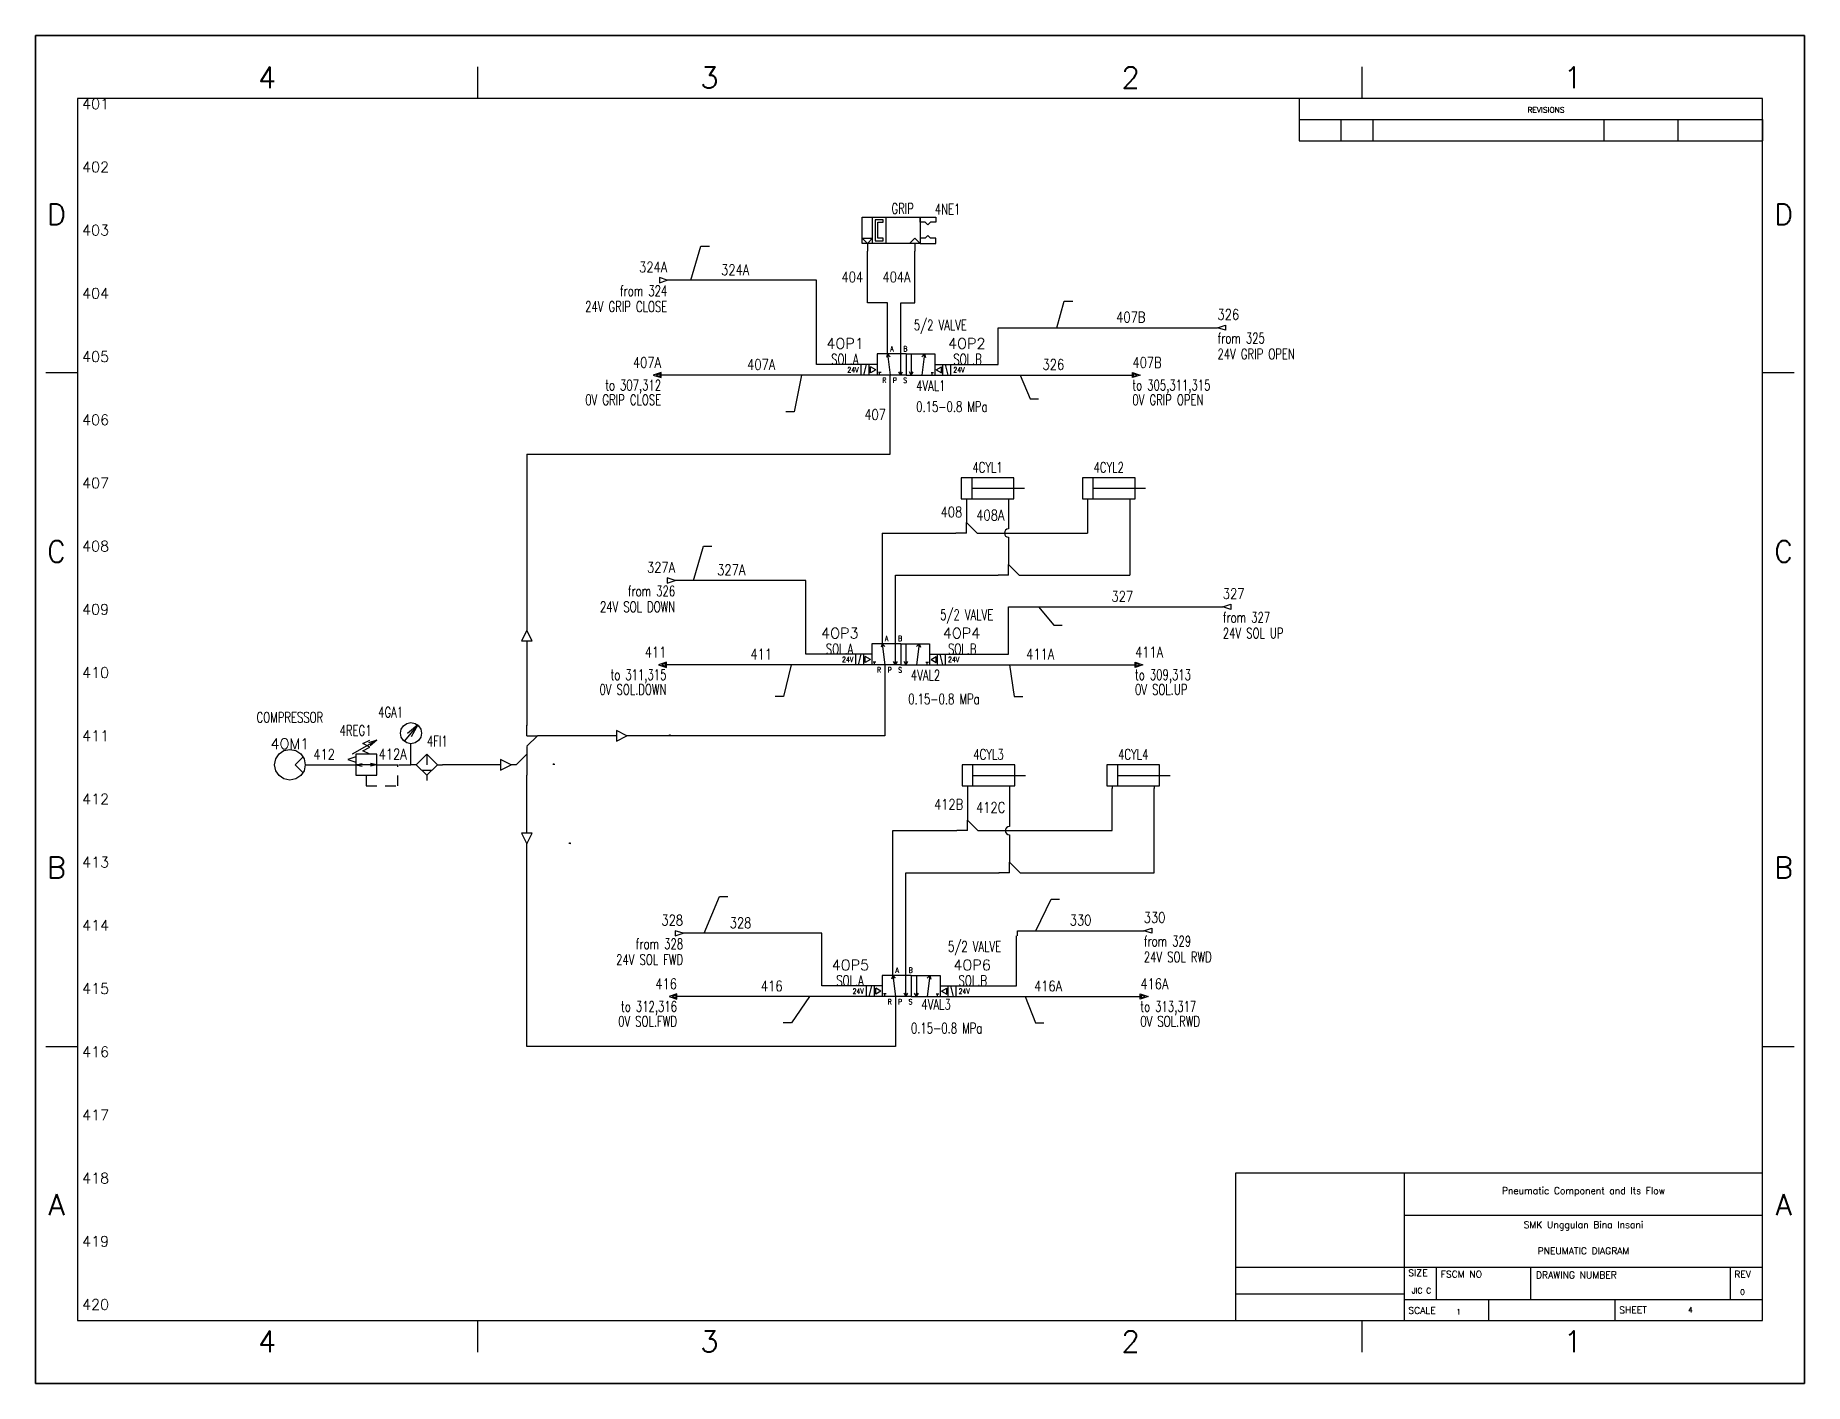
# Paper-space layout 'JIC C Title Block' of a CAD drawing. Header units: inches. Extents: x 0 to 21, y 0 to 16.
# The model-space entities are those that its viewports show. They can reach past a viewport. Long polylines and large blocks are cut down to what shows.
import ezdxf
from ezdxf.enums import TextEntityAlignment as Align

# ---------------------------------------------------------------- set-up
doc = ezdxf.new("R2010")
doc.units = ezdxf.units.IN
doc.header["$MEASUREMENT"] = 0
doc.linetypes.add('DASHED', pattern=[0.1875, 0.125, -0.0625])
for name, color, linetype in [('BLK_22AWG', 7, 'Continuous'), ('BLU_22AWG', 7, 'Continuous'), ('BRN_22AWG', 7, 'Continuous'), ('DESC', 1, 'Continuous'), ('GRN_22AWG', 7, 'Continuous'), ('GRY_20AWG', 9, 'Continuous'), ('MISC', 2, 'Continuous'), ('POS', 3, 'Continuous'), ('PUR_22AWG', 7, 'Continuous'), ('SYMS', 7, 'Continuous'), ('TAGS', 51, 'Continuous'), ('TB_LABELS', 1, 'Continuous'), ('TERMS', 4, 'Continuous'), ('Title Block', 7, 'Continuous'), ('Viewport', 7, 'Continuous'), ('WHT_22AWG', 7, 'Continuous'), ('WIRENO', 70, 'Continuous'), ('WIREREF', 61, 'Continuous'), ('WIREREF_DEST', 61, 'Continuous'), ('XREF', 7, 'Continuous'), ('YEL_22AWG', 7, 'Continuous')]:
    doc.layers.add(name, color=color, linetype=linetype)
doc.styles.add('Roman', font='romans')
doc.styles.add('WD', font='romans.shx')
doc.dimstyles.get("Standard").update_dxf_attribs({"dimtxt": 0.18, "dimasz": 0.18, "dimexe": 0.18, "dimexo": 0.0625, "dimgap": 0.09, "dimtad": 0, "dimtih": 1, "dimtoh": 1, "dimdec": 4, "dimzin": 0, "dimdsep": 46, "dimtxsty": 'Standard', "dimcen": 0.09, "dimadec": 0, "dimazin": 0, "dimtfac": 1, "dimtdec": 4, "dimtofl": 0, "dimtmove": 0, "dimatfit": 3, "dimfxl": 1, "dimtolj": 1, "dimtzin": 0, "dimarcsym": 0})

psp = doc.layouts.new('JIC C Title Block')

msp = doc.modelspace()

# ---------------------------------------------------------------- texts
at = {"style": 'WD'}
for s, p in [('402', (0.875, 14.438)), ('403', (0.875, 13.688)), ('404', (0.875, 12.938)), ('405', (0.875, 12.188)), ('406', (0.875, 11.438)), ('407', (0.875, 10.688)), ('408', (0.875, 9.938)), ('409', (0.875, 9.188)), ('410', (0.875, 8.438)), ('411', (0.875, 7.688)), ('412', (0.875, 6.938)), ('413', (0.875, 6.188)), ('414', (0.875, 5.438)), ('415', (0.875, 4.688)), ('416', (0.875, 3.938)), ('417', (0.875, 3.188)), ('418', (0.875, 2.438)), ('419', (0.875, 1.688)), ('420', (0.875, 0.938))]:
    msp.add_text(s, height=0.125, dxfattribs=at).set_placement(p, align=Align.MIDDLE_RIGHT)
at = {"layer": 'POS', "char_height": 0.1}
for s, insert, attachment_point in [('\\A1;WHT_22AWG', (8.09, 13.5), 4), ('\\A1;YEL_22AWG', (12.402, 12.844), 4), ('\\A1;BLK_22AWG', (8.816, 11.531), 6), ('\\A1;BLK_22AWG', (11.996, 11.688), 4), ('\\A1;BRN_22AWG', (8.121, 9.938), 4), ('\\A1;BLU_22AWG', (12.277, 9), 4), ('\\A1;BLK_22AWG', (8.691, 8.156), 6), ('\\A1;BLK_22AWG', (11.809, 8.156), 4), ('\\A1;PUR_22AWG', (8.309, 5.781), 4), ('\\A1;GRN_22AWG', (12.246, 5.75), 4), ('\\A1;BLK_22AWG', (8.785, 4.281), 6), ('\\A1;BLK_22AWG', (12.059, 4.281), 4)]:
    msp.add_mtext(s, dxfattribs=dict(at, insert=insert, attachment_point=attachment_point))

# ---------------------------------------------------------------- blocks, each defined once
blk = doc.blocks.new('ANSI_border_C')
for p, q in [((20.5, 0.75), (20.5, 2.5)), ((14.25, 0.75), (20.5, 0.75))]:
    blk.add_line(p, q)
at = {"layer": 'Title Block'}
for p, q in [((0, 16), (0, 0)), ((21, 16), (0, 16)), ((21, 0), (21, 16)), ((5.25, 15.25), (5.25, 15.625)), ((15.75, 15.25), (15.75, 15.625)), ((0.5, 15.25), (0.5, 0.75)), ((20.5, 15.25), (0.5, 15.25)), ((15, 15.25), (15, 15)), ((20.5, 0.75), (20.5, 15.25)), ((15, 15), (20.5, 15)), ((0.125, 12), (0.5, 12)), ((20.5, 12), (20.875, 12)), ((0.125, 4), (0.5, 4)), ((20.5, 4), (20.875, 4)), ((0.5, 0.75), (20.5, 0.75)), ((5.25, 0.375), (5.25, 0.75)), ((15.75, 0.375), (15.75, 0.75)), ((0, 0), (21, 0))]:
    blk.add_line(p, q, dxfattribs=at)
at = {"layer": 'Title Block', "const_width": 0.02}
for points in [[(10.5, 15.5), (10.5, 15.4)], [(0.25, 8), (0.35, 8)], [(20.75, 8), (20.65, 8)], [(10.5, 0.5), (10.5, 0.6)]]:
    blk.add_lwpolyline(points, dxfattribs=at)
at = {"layer": 'Title Block'}
for points in [[(10.35, 15.4), (10.65, 15.4), (10.5, 15.25)], [(0.35, 7.85), (0.35, 8.15), (0.5, 8)], [(20.65, 7.85), (20.65, 8.15), (20.5, 8)], [(10.35, 0.6), (10.65, 0.6), (10.5, 0.75)]]:
    blk.add_solid(points, dxfattribs=at)
at = {"layer": 'Title Block', "style": 'Roman'}
for s, p in [('4', (2.75, 15.5)), ('3', (8, 15.5)), ('2', (13, 15.5)), ('1', (18.25, 15.5)), ('D', (0.25, 13.875)), ('D', (20.75, 13.875)), ('C', (0.25, 9.875)), ('C', (20.75, 9.875)), ('B', (0.25, 6.125)), ('B', (20.75, 6.125)), ('A', (0.25, 2.125)), ('A', (20.75, 2.125)), ('4', (2.75, 0.5)), ('3', (8, 0.5)), ('2', (13, 0.5)), ('1', (18.25, 0.5))]:
    blk.add_text(s, height=0.25, dxfattribs=at).set_placement(p, align=Align.MIDDLE_CENTER)
blk.add_text('REVISIONS', height=0.065, dxfattribs=at).set_placement((17.71, 15.083))
blk = doc.blocks.new('JIC_border_C')
blk.add_blockref('ANSI_border_C', (0, 0))
blk = doc.blocks.new('JIC_REVblock_C')
blk.add_line((0, 0), (0, -0.25))
at = {"layer": 'Title Block'}
for p, q in [((-5.5, 0), (-5.5, -0.25)), ((-5.5, 0), (0, 0)), ((-5, -0.25), (-5, 0)), ((-4.62, -0.25), (-4.62, 0)), ((-1.88, -0.25), (-1.88, 0)), ((-1, -0.25), (-1, 0)), ((-5.5, -0.25), (0, -0.25))]:
    blk.add_line(p, q, dxfattribs=at)
at = {"style": 'WD'}
for tag, p in [('ZONE', (-5.391, -0.16)), ('REV', (-4.92, -0.16)), ('DESCRIPTION', (-3.618, -0.16)), ('DATE', (-1.552, -0.16)), ('APPROVED', (-0.759, -0.16))]:
    blk.add_attdef(tag, p, '', height=0.065, dxfattribs=at)
at = {"style": 'WD', "flags": 1}
blk.add_attdef('WD_TB', (-4.505, -0.154), '', height=0.03, dxfattribs=at)
blk = doc.blocks.new('JIC_tblock_desc_C')
for p, q in [((0, 0), (0, 1.75)), ((-6.25, 0), (0, 0))]:
    blk.add_line(p, q)
at = {"layer": 'Title Block'}
for p, q in [((-6.25, 0), (-6.25, 1.75)), ((-6.25, 1.75), (0, 1.75)), ((-4.25, 0), (-4.25, 1.75)), ((-4.25, 1.25), (0, 1.25)), ((-6.25, 0.63), (0, 0.63)), ((-3.87, 0.25), (-3.87, 0.63)), ((-2.75, 0.25), (-2.75, 0.63)), ((-0.38, 0.25), (-0.38, 0.63)), ((-6.25, 0.315), (-4.25, 0.315)), ((-4.25, 0.25), (0, 0.25)), ((-3.25, 0), (-3.25, 0.25)), ((-1.75, 0), (-1.75, 0.25))]:
    blk.add_line(p, q, dxfattribs=at)
at = {"color": 0, "style": 'Roman', "flags": 8}
for tag, p in [('FNAME', (-20.636, 6.819)), ('REVDATE', (-20.636, 4.106)), ('USER', (-20.636, 1.477))]:
    blk.add_attdef(tag, p, '', height=0.15, rotation=90, dxfattribs=at)
at = {"style": 'WD'}
for tag, p in [('PROJDESC', (-2.125, 1.5)), ('TITLE1', (-2.125, 1.095)), ('TITLE2', (-2.125, 0.785))]:
    blk.add_attdef(tag, text='', height=0.08, dxfattribs=at).set_placement(p, align=Align.CENTER)
at = {"style": 'WD', "flags": 1}
blk.add_attdef('WD_TB', (-5.57, 0.177), '', height=0.086, dxfattribs=at)
at = {"style": 'WD'}
for tag, p in [('SIZE', (-4.162, 0.32)), ('FSCM_NO', (-3.4, 0.337)), ('DWG_NO', (-1.659, 0.337)), ('REV', (-0.265, 0.303)), ('SCALE', (-3.634, 0.069)), ('SHEET', (-0.883, 0.092))]:
    blk.add_attdef(tag, p, '', height=0.065, dxfattribs=at)
at = {"layer": 'TB_LABELS', "style": 'WD'}
for s, p in [('SIZE', (-4.204, 0.604)), ('FSCM NO', (-3.819, 0.588)), ('DRAWING NUMBER', (-2.689, 0.579)), ('REV', (-0.336, 0.588)), ('SCALE', (-4.204, 0.158)), ('SHEET', (-1.701, 0.164))]:
    blk.add_text(s, height=0.08, dxfattribs=at).set_placement(p, align=Align.TOP_LEFT)
blk = doc.blocks.new('VVL1_5WAY_2POS')
for p, q in [((0.219, 0), (-0.125, 0)), ((-0.125, 0), (-0.125, -0.25)), ((0, 0), (-0.014, -0.043)), ((0, 0), (0.031, -0.25)), ((0, 0), (0.03, -0.034)), ((0.219, 0), (0.562, 0)), ((0.156, -0.25), (0.156, 0)), ((0.219, 0), (0.219, -0.25)), ((0.281, 0), (0.281, -0.25)), ((0.438, 0), (0.406, -0.25)), ((0.438, 0), (0.408, -0.034)), ((0.438, 0), (0.452, -0.043)), ((0.562, 0), (0.562, -0.25)), ((0.219, -0.25), (-0.125, -0.25)), ((-0.078, -0.219), (-0.109, -0.219)), ((-0.094, -0.25), (-0.094, -0.219)), ((0.156, -0.25), (0.134, -0.211)), ((0.156, -0.25), (0.179, -0.211)), ((0.219, -0.25), (0.562, -0.25)), ((0.281, -0.25), (0.259, -0.211)), ((0.281, -0.25), (0.304, -0.211)), ((0.516, -0.219), (0.547, -0.219)), ((0.531, -0.25), (0.531, -0.219))]:
    blk.add_line(p, q)
at = {"style": 'WD', "width": 0.7}
for tag, p in [('INST', (-0.188, 0.375)), ('LOC', (-0.188, 0.219)), ('TAG1', (-0.188, 0.062)), ('RATING1', (-0.188, -0.438))]:
    blk.add_attdef(tag, text='', height=0.125, dxfattribs=at).set_placement(p, align=Align.RIGHT)
for tag, p, height in [('DESC1', (0.75, 0.5), 0.125), ('DESC2', (0.75, 0.344), 0.125), ('DESC3', (0.75, 0.188), 0.125), ('TERM01', (0.031, 0.031), 0.0625), ('TERM02', (0.188, 0.031), 0.0625), ('TERM03', (0.312, 0.031), 0.0625), ('TERM04', (0.469, 0.031), 0.0625), ('WDTAGALT', (0.75, 0.031), 0.125), ('TERM05', (-0.062, -0.344), 0.0625), ('TERM06', (0.062, -0.344), 0.0625), ('TERM07', (0.188, -0.344), 0.0625), ('TERM08', (0.312, -0.344), 0.0625), ('TERM09', (0.438, -0.344), 0.0625), ('TERM10', (0.562, -0.344), 0.0625)]:
    blk.add_attdef(tag, p, '', height=height, dxfattribs=at)
at = {"style": 'WD'}
for tag, p, height, flags in [('X2TERM01', (0, 0), 0.005, 1), ('WDTYPE', (0.062, 0.062), 0.01, 1), ('X2TERM02', (0.156, 0), 0.005, 1), ('X2TERM03', (0.281, 0), 0.005, 1), ('X2TERM04', (0.438, 0), 0.005, 1), ('WDBLKNAM', (0.499, -0.062), 0.01, 9), ('FAMILY', (0.5, -0.094), 0.005, 9), ('X8TERM05', (-0.094, -0.25), 0.005, 1), ('X8TERM06', (0.031, -0.25), 0.005, 1), ('X8TERM07', (0.156, -0.25), 0.005, 1), ('X8TERM08', (0.281, -0.25), 0.005, 1), ('X8TERM09', (0.406, -0.25), 0.005, 1), ('X8TERM10', (0.531, -0.25), 0.005, 1)]:
    blk.add_attdef(tag, p, '', height=height, dxfattribs=dict(at, flags=flags))
at = {"linetype": 'Continuous', "style": 'WD', "flags": 9}
for tag, p in [('ASSYCODE', (0.5, -0.188)), ('CAT', (0.5, -0.125)), ('MFG', (0.5, -0.156))]:
    blk.add_attdef(tag, p, '', height=0.005, dxfattribs=at)
at = {"style": 'WD'}
blk.add_attdef('XREF', (0.562, -0.438), '', height=0.0625, dxfattribs=at)
blk = doc.blocks.new('VOP1_SOL_PILOT_PRESS_OP')
for p, q in [((0, 0), (-0.188, 0)), ((-0.188, -0.125), (-0.188, 0)), ((-0.156, -0.125), (-0.125, 0)), ((-0.093, -0.125), (-0.093, 0)), ((0, -0.125), (-0.188, -0.125)), ((-0.078, -0.099), (-0.078, -0.026)), ((-0.016, -0.062), (-0.078, -0.026)), ((-0.016, -0.062), (-0.078, -0.099))]:
    blk.add_line(p, q)
at = {"style": 'WD'}
for tag, height, p in [('TAG1', 0.125, (-0.219, 0.312)), ('XREF', 0.0625, (-0.219, -0.188))]:
    blk.add_attdef(tag, text='', height=height, dxfattribs=at).set_placement(p, align=Align.RIGHT)
at = {"style": 'WD', "width": 0.7}
for tag, height, p in [('WDTAGALT', 0.125, (-0.219, 0.156)), ('DESC1', 0.125, (-0.219, 0)), ('TERM20', 0.0625, (-0.219, -0.094))]:
    blk.add_attdef(tag, text='', height=height, dxfattribs=at).set_placement(p, align=Align.RIGHT)
at = {"style": 'WD'}
for tag, p, height, flags in [('WDBLKNAM', (0.062, 0.031), 0.01, 9), ('WDTYPE', (0.062, 0.062), 0.01, 1), ('FAMILY', (-0.156, -0.156), 0.005, 9)]:
    blk.add_attdef(tag, p, '', height=height, dxfattribs=dict(at, flags=flags))
at = {"linetype": 'Continuous', "style": 'WD', "flags": 9}
for tag, p in [('MFG', (-0.156, -0.188)), ('ASSYCODE', (-0.125, -0.188)), ('CAT', (-0.125, -0.156))]:
    blk.add_attdef(tag, p, '', height=0.005, dxfattribs=at)
blk = doc.blocks.new('VOP1_SOL_PILOT_PRESS_OP_R')
for p, q in [((0, 0), (0.188, 0)), ((0.093, -0.125), (0.093, 0)), ((0.156, -0.125), (0.125, 0)), ((0.188, -0.125), (0.188, 0)), ((0, -0.125), (0.188, -0.125)), ((0.016, -0.062), (0.078, -0.026)), ((0.016, -0.062), (0.078, -0.099)), ((0.078, -0.099), (0.078, -0.026))]:
    blk.add_line(p, q)
at = {"style": 'WD'}
for tag, p, height in [('TAG1', (0.219, 0.312), 0.125), ('XREF', (0.219, -0.188), 0.0625)]:
    blk.add_attdef(tag, p, '', height=height, dxfattribs=at)
at = {"style": 'WD', "width": 0.7}
for tag, p, height in [('WDTAGALT', (0.219, 0.156), 0.125), ('DESC1', (0.219, 0), 0.125), ('TERM20', (0.219, -0.094), 0.0625)]:
    blk.add_attdef(tag, p, '', height=height, dxfattribs=at)
at = {"style": 'WD'}
for tag, p, height, flags in [('WDBLKNAM', (0.062, 0.031), 0.01, 9), ('WDTYPE', (0.062, 0.062), 0.01, 1), ('FAMILY', (0.094, -0.156), 0.005, 9)]:
    blk.add_attdef(tag, p, '', height=height, dxfattribs=dict(at, flags=flags))
at = {"linetype": 'Continuous', "style": 'WD', "flags": 9}
for tag, p in [('MFG', (0.094, -0.188)), ('ASSYCODE', (0.125, -0.188)), ('CAT', (0.125, -0.156))]:
    blk.add_attdef(tag, p, '', height=0.005, dxfattribs=at)
blk = doc.blocks.new('HVL1_AIR_PRESS_REG')
for p, q in [((0.239, 0.251), (0.323, 0.292)), ((0.323, 0.209), (0.239, 0.251)), ((0.407, 0.292), (0.308, 0.259)), ((0.407, 0.292), (0.328, 0.224)), ((0, 0), (0.167, 0)), ((0.156, 0.094), (0.062, 0.062)), ((0.062, 0.062), (0.156, 0.031)), ((0.407, 0.125), (0.156, 0.125)), ((0.156, 0.125), (0.156, -0.125)), ((0.156, 0.102), (0.156, 0.018)), ((0.156, 0), (0.231, 0.015)), ((0.156, 0), (0.231, -0.015)), ((0.239, 0.167), (0.323, 0.209)), ((0.323, 0.125), (0.239, 0.167)), ((0.407, 0), (0.332, 0.015)), ((0.407, 0), (0.332, -0.015)), ((0.406, 0), (0.657, 0)), ((0.407, -0.125), (0.407, 0.125)), ((0.156, -0.125), (0.407, -0.125))]:
    blk.add_line(p, q)
at = {"linetype": 'DASHED'}
for p, q in [((0.657, -0.251), (0.657, 0)), ((0.281, -0.125), (0.281, -0.251)), ((0.281, -0.251), (0.657, -0.251))]:
    blk.add_line(p, q, dxfattribs=at)
for points in [[(0.407, 0.292), (0.114, 0.125), (0.114, 0.125)], [(0.407, 0), (0.156, 0), (0.156, 0)]]:
    blk.add_lwpolyline(points)
at = {"const_width": 0.0267}
blk.add_lwpolyline([(0.644, 0, 1), (0.67, 0, 1)], format="xyb", close=True, dxfattribs=at)
at = {"style": 'WD', "width": 0.7}
for tag, height, p in [('INST', 0.125, (0.094, 0.531)), ('LOC', 0.125, (0.094, 0.375)), ('TAG1', 0.125, (0.094, 0.219)), ('TERM01', 0.0625, (0.031, 0.031)), ('RATING1', 0.125, (0.156, -0.312))]:
    blk.add_attdef(tag, text='', height=height, dxfattribs=at).set_placement(p, align=Align.RIGHT)
for tag, p, height in [('DESC1', (0.5, 0.656), 0.125), ('DESC2', (0.5, 0.5), 0.125), ('DESC3', (0.5, 0.344), 0.125), ('WDTAGALT', (0.5, 0.188), 0.125), ('TERM02', (0.656, 0.031), 0.0625)]:
    blk.add_attdef(tag, p, '', height=height, dxfattribs=at)
at = {"style": 'WD'}
for tag, p, height, flags in [('X4TERM01', (0, 0), 0.005, 1), ('WDTYPE', (0.062, 0.062), 0.01, 1), ('X1TERM02', (0.668, 0), 0.005, 1), ('WDBLKNAM', (0.499, -0.063), 0.01, 9), ('FAMILY', (0.5, -0.094), 0.01, 9)]:
    blk.add_attdef(tag, p, '', height=height, dxfattribs=dict(at, flags=flags))
at = {"linetype": 'Continuous', "style": 'WD', "flags": 9}
for tag, p in [('ASSYCODE', (0.5, -0.188)), ('CAT', (0.5, -0.125)), ('MFG', (0.5, -0.156))]:
    blk.add_attdef(tag, p, '', height=0.01, dxfattribs=at)
at = {"style": 'WD'}
blk.add_attdef('XREF', (0.719, -0.188), '', height=0.0625, dxfattribs=at)
blk = doc.blocks.new('HFI1_MAN_DRAIN')
for p, q in [((0.062, 0), (0, 0)), ((0.187, 0.125), (0.062, 0)), ((0.062, 0), (0.187, -0.125)), ((0.313, 0), (0.187, 0.125)), ((0.313, 0), (0.375, 0)), ((0.125, -0.063), (0.25, -0.063)), ((0.187, -0.125), (0.313, 0)), ((0.187, -0.125), (0.187, -0.188))]:
    blk.add_line(p, q)
at = {"linetype": 'DASHED'}
blk.add_line((0.187, 0.125), (0.187, -0.063), dxfattribs=at)
at = {"style": 'WD', "width": 0.7}
for tag, p in [('INST', (0.182, 0.531)), ('LOC', (0.182, 0.375)), ('TAG1', (0.187, 0.219)), ('DESC1', (0.187, -0.344)), ('DESC2', (0.202, -0.5)), ('DESC3', (0.202, -0.656)), ('WDTAGALT', (0.202, -0.812))]:
    blk.add_attdef(tag, text='', height=0.125, dxfattribs=at).set_placement(p, align=Align.CENTER)
blk.add_attdef('TERM01', text='', height=0.0625, dxfattribs=at).set_placement((0.031, 0.031), align=Align.RIGHT)
at = {"style": 'WD'}
for tag, p, height, flags in [('X4TERM01', (0, 0), 0.005, 1), ('WDTYPE', (0.062, 0.062), 0.01, 1), ('WDBLKNAM', (0.187, 0.062), 0.01, 9), ('FAMILY', (0.187, 0.031), 0.01, 9), ('X1TERM02', (0.375, 0), 0.005, 1)]:
    blk.add_attdef(tag, p, '', height=height, dxfattribs=dict(at, flags=flags))
at = {"style": 'WD', "width": 0.7}
for tag, p, height in [('TERM02', (0.343, 0.031), 0.0625), ('RATING1', (0.344, -0.156), 0.125)]:
    blk.add_attdef(tag, p, '', height=height, dxfattribs=at)
at = {"style": 'WD'}
blk.add_attdef('XREF', text='', height=0.0625, dxfattribs=at).set_placement((0.062, -0.125), align=Align.RIGHT)
at = {"linetype": 'Continuous', "style": 'WD', "flags": 9}
for tag, p in [('ASSYCODE', (0.213, -0.05)), ('MFG', (0.211, -0.032)), ('CAT', (0.213, -0.013))]:
    blk.add_attdef(tag, text='', height=0.01, dxfattribs=at).set_placement(p, align=Align.CENTER)
blk = doc.blocks.new('HGA1_GAG')
for q in [(-0.043, -0.127), (0.004, -0.167)]:
    blk.add_line((0.08, -0.028), q)
blk.add_lwpolyline([(0.08, -0.028), (-0.08, -0.221), (-0.08, -0.221)])
blk.add_circle((0, -0.125), 0.125)
at = {"style": 'WD', "width": 0.7}
for tag, height, p in [('INST', 0.125, (-0.094, 0.375)), ('LOC', 0.125, (-0.094, 0.219)), ('TAG1', 0.125, (-0.094, 0.062)), ('TERM03', 0.0625, (-0.156, -0.094)), ('DESC1', 0.125, (-0.156, -0.344)), ('DESC2', 0.125, (-0.156, -0.5)), ('DESC3', 0.125, (-0.156, -0.656)), ('WDTAGALT', 0.125, (-0.156, -0.812))]:
    blk.add_attdef(tag, text='', height=height, dxfattribs=at).set_placement(p, align=Align.RIGHT)
at = {"style": 'WD'}
for tag, p, height, flags in [('X2TERM03', (0, -0.001), 0.005, 1), ('WDTYPE', (0.062, 0.062), 0.01, 1), ('X4TERM01', (-0.124, -0.125), 0.005, 1), ('FAMILY', (-0.035, -0.089), 0.01, 9), ('WDBLKNAM', (-0.032, -0.063), 0.01, 9), ('X1TERM02', (0.124, -0.125), 0.005, 1), ('X8TERM04', (0, -0.249), 0.005, 1)]:
    blk.add_attdef(tag, p, '', height=height, dxfattribs=dict(at, flags=flags))
at = {"style": 'WD', "width": 0.7}
for tag, p, height in [('TERM01', (0.031, 0.031), 0.0625), ('TERM02', (0.156, -0.094), 0.0625), ('TERM04', (0.031, -0.344), 0.0625), ('RATING1', (0.094, -0.562), 0.125)]:
    blk.add_attdef(tag, p, '', height=height, dxfattribs=at)
at = {"linetype": 'Continuous', "style": 'WD', "flags": 9}
for tag, p in [('MFG', (-0.037, -0.14)), ('CAT', (-0.035, -0.121)), ('ASSYCODE', (-0.035, -0.157))]:
    blk.add_attdef(tag, p, '', height=0.01, dxfattribs=at)
at = {"style": 'WD'}
blk.add_attdef('XREF', (0.156, -0.25), '', height=0.0625, dxfattribs=at)
blk = doc.blocks.new('VCY1_CYL_RETRACT')
for p, q in [((0.563, 0.281), (-0.063, 0.281)), ((-0.063, 0.281), (-0.063, 0.031)), ((0.062, 0.281), (0.062, 0.031)), ((0.563, 0.031), (0.563, 0.281)), ((-0.063, 0.031), (0.563, 0.031)), ((0, 0.031), (0, 0)), ((0.062, 0.156), (0.688, 0.156)), ((0.5, 0.031), (0.5, 0))]:
    blk.add_line(p, q)
at = {"style": 'WD', "width": 0.7}
for tag, p in [('INST', (0.25, 0.656)), ('TAG1', (0.25, 0.344)), ('LOC', (0.25, 0.5))]:
    blk.add_attdef(tag, text='', height=0.125, dxfattribs=at).set_placement(p, align=Align.CENTER)
for tag, p in [('DESC1', (-0.125, 0.156)), ('DESC2', (-0.125, 0)), ('WDTAGALT', (-0.125, -0.312)), ('DESC3', (-0.125, -0.156))]:
    blk.add_attdef(tag, text='', height=0.125, dxfattribs=at).set_placement(p, align=Align.RIGHT)
at = {"style": 'WD'}
for tag, p, height, flags in [('WDBLKNAM', (0.343, 0.281), 0.01, 9), ('FAMILY', (0.35, 0.268), 0.01, 9), ('X8TERM01', (0, 0), 0.005, 1), ('WDTYPE', (0.062, 0.062), 0.01, 1), ('X8TERM02', (0.5, 0), 0.005, 1)]:
    blk.add_attdef(tag, p, '', height=height, dxfattribs=dict(at, flags=flags))
at = {"linetype": 'Continuous', "style": 'WD', "flags": 9}
for tag, p in [('MFG', (0.373, 0.205)), ('CAT', (0.375, 0.224)), ('ASSYCODE', (0.375, 0.188))]:
    blk.add_attdef(tag, text='', height=0.01, dxfattribs=at).set_placement(p, align=Align.CENTER)
at = {"style": 'WD'}
blk.add_attdef('XREF', (0.656, 0.219), '', height=0.0625, dxfattribs=at)
at = {"style": 'WD', "width": 0.7}
for tag, p, height in [('RATING1', (0.688, 0), 0.125), ('TERM01', (0.031, -0.094), 0.0625), ('TERM02', (0.531, -0.094), 0.0625)]:
    blk.add_attdef(tag, p, '', height=height, dxfattribs=at)
blk = doc.blocks.new('PNEU_GRIP')
for p, q in [((0.125, -0.312), (0.125, 0)), ((0.281, 0), (0.281, -0.312)), ((0.219, -0.031), (0.156, -0.031)), ((0.156, -0.031), (0.156, -0.281)), ((0.188, -0.062), (0.219, -0.062)), ((0.188, -0.25), (0.188, -0.062)), ((0.25, -0.031), (0.219, -0.031)), ((0.219, -0.062), (0.25, -0.062)), ((0.25, -0.062), (0.25, -0.031)), ((0.75, -0.062), (0.781, -0.094)), ((0.781, -0.094), (0.812, -0.062)), ((0, -0.25), (0.125, -0.25)), ((0.062, -0.312), (0, -0.25)), ((0.125, -0.25), (0.062, -0.312)), ((0.062, -0.312), (0.062, -0.406)), ((0.156, -0.281), (0.219, -0.281)), ((0.219, -0.25), (0.188, -0.25)), ((0.25, -0.25), (0.219, -0.25)), ((0.219, -0.281), (0.25, -0.281)), ((0.25, -0.281), (0.25, -0.25)), ((0.625, -0.25), (0.562, -0.312)), ((0.688, -0.312), (0.625, -0.25)), ((0.625, -0.312), (0.625, -0.406)), ((0.75, -0.25), (0.781, -0.219)), ((0.781, -0.219), (0.812, -0.25))]:
    blk.add_line(p, q)
blk.add_lwpolyline([(0, 0), (0.688, 0), (0.688, -0.312), (0, -0.312)], close=True)
for points in [[(0.75, -0.062), (0.688, -0.062), (0.688, 0), (0.875, 0), (0.875, -0.062), (0.812, -0.062)], [(0.75, -0.25), (0.688, -0.25), (0.688, -0.312), (0.875, -0.312), (0.875, -0.25), (0.812, -0.25)]]:
    blk.add_lwpolyline(points)
at = {"style": 'WD', "width": 0.7}
for tag, height, p in [('DESC1', 0.125, (0.45, 0.546)), ('DESC2', 0.125, (0.45, 0.383)), ('INST', 0.125, (1.019, 0.375)), ('DESC3', 0.125, (0.45, 0.21)), ('LOC', 0.125, (1.002, 0.219)), ('WDTAGALT', 0.125, (0.45, 0.046)), ('TAG1', 0.125, (1.015, 0.031)), ('TERM01', 0.0625, (0.062, -0.381)), ('TERM02', 0.0625, (0.625, -0.381)), ('PINLIST', 0.125, (0.45, -1.342)), ('STATE', 0.125, (0.45, -1.179)), ('PEER_PINLIST', 0.125, (0.45, -1.528)), ('WD_WEBLINK', 0.125, (0.45, -1.707)), ('WD_JUMPERS', 0.125, (0.45, -1.889))]:
    blk.add_attdef(tag, text='', height=height, dxfattribs=at).set_placement(p, align=Align.CENTER)
at = {"style": 'WD'}
for tag, p in [('XREFNC', (0.116, 0.372)), ('XREFNO', (0.118, 0.465)), ('XREF', (0.073, 0.031))]:
    blk.add_attdef(tag, text='', height=0.0625, dxfattribs=at).set_placement(p, align=Align.RIGHT)
at = {"style": 'WD', "width": 0.7, "flags": 1}
blk.add_attdef('WDTYPE', (0.875, 0.531), '', height=0.01, dxfattribs=at)
at = {"style": 'WD'}
for tag, p, height, flags in [('WDBLKNAM', (0.031, 0.25), 0.01, 1), ('CAT', (0.031, 0.219), 0.01, 9), ('ASSYCODE', (0.031, 0.125), 0.01, 9), ('FAMILY', (0.031, 0.188), 0.01, 9), ('MFG', (0.031, 0.156), 0.01, 9), ('CONTACT', (0.273, -0.137), 0.01, 1), ('X8TERM01', (0.062, -0.406), 0.005, 1), ('X8TERM02', (0.625, -0.406), 0.005, 1)]:
    blk.add_attdef(tag, p, '', height=height, dxfattribs=dict(at, flags=flags))
at = {"style": 'WD', "width": 0.7}
blk.add_attdef('RATING1', (0.906, -0.125), '', height=0.125, dxfattribs=at)
blk = doc.blocks.new('HFA1_FLOW_ARROW_UP')
blk.add_lwpolyline([(0.0625, -0.125), (0, 0), (-0.0625, -0.125)], close=True)
at = {"style": 'WD', "flags": 1}
for tag, p, height in [('X2TERM01', (0, 0), 0.0075), ('WDTYPE', (0.5, 0), 0.01), ('X8TERM01', (0, -0.125), 0.0075)]:
    blk.add_attdef(tag, p, '', height=height, dxfattribs=at)
blk = doc.blocks.new('HFA1_FLOW_ARROW_R')
blk.add_lwpolyline([(-0.125, -0.0625), (0, 0), (-0.125, 0.0625)], close=True)
at = {"style": 'WD', "flags": 1}
for tag, p in [('X4TERM01', (-0.125, 0)), ('X1TERM01', (0, 0))]:
    blk.add_attdef(tag, p, '', height=0.0075, dxfattribs=at)
at = {"style": 'WD'}
blk.add_attdef('WDTYPE', (0.5, 0), '', height=0.01, dxfattribs=at)
blk = doc.blocks.new('HFA1_FLOW_ARROW_DWN')
blk.add_lwpolyline([(-0.0625, 0.125), (0, 0), (0.0625, 0.125)], close=True)
at = {"style": 'WD', "flags": 1}
for tag, p in [('X2TERM01', (0, 0.125)), ('X8TERM01', (0, 0))]:
    blk.add_attdef(tag, p, '', height=0.0075, dxfattribs=at)
at = {"style": 'WD'}
blk.add_attdef('WDTYPE', (0.5, 0), '', height=0.01, dxfattribs=at)
blk = doc.blocks.new('HT0_124')
for p, q in [((0, 0), (-0.125, 0)), ((0, 0), (0, 0.125)), ((0, 0.125), (0.125, 0))]:
    blk.add_line(p, q)
at = {"style": 'WD', "flags": 1}
for tag, p in [('X4TERM01', (-0.125, 0)), ('X2TERM01', (0, 0.125)), ('WDWSEQ', (0.08, 0.074)), ('X1TERM01', (0.125, 0))]:
    blk.add_attdef(tag, p, '', height=0.02, dxfattribs=at)
blk = doc.blocks.new('HT0_284')
for p, q in [((-0.125, 0), (0, 0.125)), ((0, 0.125), (0, -0.125))]:
    blk.add_line(p, q)
at = {"style": 'WD', "flags": 1}
for tag, p in [('X4TERM01', (-0.125, 0)), ('X2TERM01', (0, 0.125)), ('WDWSEQ', (-0.132, -0.045)), ('X8TERM01', (0, -0.125))]:
    blk.add_attdef(tag, p, '', height=0.02, dxfattribs=at)
blk = doc.blocks.new('HT0_812')
for p, q in [((0, 0), (0, 0.125)), ((0, 0), (0.125, 0)), ((0.125, 0), (0, -0.125))]:
    blk.add_line(p, q)
at = {"style": 'WD', "flags": 1}
for tag, p in [('X2TERM01', (0, 0.125)), ('WDWSEQ', (0.096, 0.061)), ('X1TERM01', (0.125, 0)), ('X8TERM01', (0, -0.125))]:
    blk.add_attdef(tag, p, '', height=0.02, dxfattribs=at)
blk = doc.blocks.new('WD_WNV')
at = {"linetype": 'Continuous', "style": 'WD', "width": 0.8}
blk.add_attdef('WIRENO', text='', height=0.125, dxfattribs=at).set_placement((-0.05, 0), align=Align.MIDDLE_RIGHT)
at = {"style": 'WD', "flags": 1}
for tag, p in [('W01USER', (-0.062, 0.094)), ('W02USER', (-0.062, 0.086)), ('W03USER', (-0.062, 0.078)), ('W04USER', (-0.062, 0.07)), ('W05USER', (-0.062, 0.062)), ('W06USER', (-0.062, 0.055)), ('W07USER', (-0.062, 0.047)), ('W08USER', (-0.062, 0.039)), ('W09USER', (-0.062, 0.031)), ('W10USER', (-0.062, 0.023))]:
    blk.add_attdef(tag, text='', height=0.005, dxfattribs=at).set_placement(p, align=Align.CENTER)
blk = doc.blocks.new('COMPRESSOR')
at = {"layer": 'GRY_20AWG'}
for p, q in [((0.156, 0.094), (0.062, 0)), ((0.062, 0), (0.156, -0.094))]:
    blk.add_line(p, q, dxfattribs=at)
blk.add_circle((0, 0), 0.182, dxfattribs=at)
at = {"style": 'WD', "width": 0.7}
for tag, p in [('INST', (0, 0.982)), ('LOC', (0, 0.812)), ('DESC1', (0, 0.656)), ('DESC2', (0, 0.5)), ('DESC3', (0, 0.352)), ('XREFNO', (-0.531, 0.199)), ('XREFNC', (-0.531, 0.055)), ('STATE', (-0.531, -0.234)), ('XREF', (0, -0.219)), ('PINLIST', (-0.531, -0.523)), ('PEER_PINLIST', (-0.531, -0.668)), ('WDTAGALT', (-0.531, -0.812)), ('WD_JUMPERS', (-0.531, -1.116)), ('WD_WEBLINK', (-0.531, -0.971))]:
    blk.add_attdef(tag, text='', height=0.125, dxfattribs=at).set_placement(p, align=Align.CENTER)
at = {"style": 'WD'}
for tag, p, height, flags in [('CONTACT', (-0.327, 0.698), 0.01, 1), ('X1TERM01', (0.188, 0), 0.005, 1), ('FAMILY', (0.205, 0.152), 0.01, 9)]:
    blk.add_attdef(tag, p, '', height=height, dxfattribs=dict(at, flags=flags))
for tag, flags, p in [('WDTYPE', 1, (-0.302, 0.614)), ('ASSYCODE', 9, (0.23, 0.071)), ('MFG', 9, (0.228, 0.089)), ('CAT', 9, (0.23, 0.108))]:
    blk.add_attdef(tag, text='', height=0.01, dxfattribs=dict(at, flags=flags)).set_placement(p, align=Align.CENTER)
blk.add_attdef('TAG1', text='', height=0.125, dxfattribs=at).set_placement((0, 0.188), align=Align.CENTER)
at = {"style": 'WD', "width": 0.8}
blk.add_attdef('TERM01', text='', height=0.125, dxfattribs=at).set_placement((0.242, -0.015), align=Align.TOP_LEFT)
blk = doc.blocks.new('WD_MLRH')
at = {"style": 'WD'}
blk.add_attdef('RUNGFIRST', text='', height=0.125, dxfattribs=at).set_placement((-0.25, 0), align=Align.MIDDLE_RIGHT)
at = {"style": 'WD', "flags": 1}
for tag, p in [('RUNGHORV', (-0.25, -0.127)), ('RUNGDIST', (-0.25, -0.2)), ('RUNGINC', (-0.25, -0.163)), ('WIRE-START', (-0.25, -0.356)), ('WIRE-GSUF', (-0.25, -0.396)), ('PH3SPACE', (-0.25, -0.437)), ('WIREMODE', (-0.25, -0.281)), ('RUNGCNT', (-0.25, -0.237)), ('WIREFMT', (-0.25, -0.321))]:
    blk.add_attdef(tag, text='', height=0.025, dxfattribs=at).set_placement(p, align=Align.RIGHT)
blk = doc.blocks.new('HA1S3')
for points in [[(0, 0), (0, 0.031), (-0.094, 0), (0, -0.031), (0, 0)], [(-0.011, -0.016), (-0.011, 0.016), (-0.058, 0), (-0.011, -0.016)]]:
    blk.add_lwpolyline(points)
at = {"style": 'WD', "width": 0.8, "flags": 8}
blk.add_attdef('WIRENO', text='', height=0.125, dxfattribs=at).set_placement((0, 0.087), align=Align.RIGHT)
at = {"style": 'WD', "flags": 1}
blk.add_attdef('SIGCODE', text='', height=0.01, dxfattribs=at).set_placement((-0.02, 0.047), align=Align.RIGHT)
blk.add_attdef('X1TERM01', (0, 0), '', height=0.01, dxfattribs=at)
at = {"style": 'WD', "width": 0.7}
for tag, p in [('XREF', (0, -0.181)), ('DESC1', (0, -0.356))]:
    blk.add_attdef(tag, text='', height=0.125, dxfattribs=at).set_placement(p, align=Align.RIGHT)
blk = doc.blocks.new('HA1S1')
for points in [[(0, 0), (0, 0.031), (0.094, 0), (0, -0.031), (0, 0)], [(0.011, 0.016), (0.011, -0.016), (0.058, 0), (0.011, 0.016)]]:
    blk.add_lwpolyline(points)
at = {"style": 'WD', "width": 0.8, "flags": 8}
blk.add_attdef('WIRENO', (0, 0.087), '', height=0.125, dxfattribs=at)
at = {"style": 'WD', "flags": 1}
for tag, p in [('SIGCODE', (-0.02, 0.047)), ('X4TERM01', (0, 0))]:
    blk.add_attdef(tag, p, '', height=0.01, dxfattribs=at)
at = {"style": 'WD', "width": 0.7}
for tag, p in [('XREF', (0, -0.181)), ('DESC1', (0, -0.356))]:
    blk.add_attdef(tag, p, '', height=0.125, dxfattribs=at)
blk = doc.blocks.new('HA1D3')
blk.add_lwpolyline([(-0.094, 0), (-0.094, -0.031), (0, 0), (-0.094, 0.031), (-0.094, 0)])
at = {"style": 'WD', "width": 0.8, "flags": 8}
blk.add_attdef('WIRENO', text='', height=0.125, dxfattribs=at).set_placement((0, 0.094), align=Align.RIGHT)
at = {"style": 'WD', "flags": 1}
blk.add_attdef('SIGCODE', text='', height=0.01, dxfattribs=at).set_placement((-0.02, 0.047), align=Align.RIGHT)
blk.add_attdef('X1TERM01', (0, 0), '', height=0.01, dxfattribs=at)
at = {"style": 'WD', "width": 0.7}
for tag, p in [('XREF', (0, -0.188)), ('DESC1', (0, -0.375))]:
    blk.add_attdef(tag, text='', height=0.125, dxfattribs=at).set_placement(p, align=Align.RIGHT)
blk = doc.blocks.new('HA1D1')
blk.add_lwpolyline([(0.094, 0), (0.094, -0.031), (0, 0), (0.094, 0.031), (0.094, 0)])
at = {"style": 'WD', "width": 0.8, "flags": 8}
blk.add_attdef('WIRENO', (0, 0.094), '', height=0.125, dxfattribs=at)
at = {"style": 'WD', "flags": 1}
for tag, p in [('SIGCODE', (-0.02, 0.047)), ('X4TERM01', (0, 0))]:
    blk.add_attdef(tag, p, '', height=0.01, dxfattribs=at)
at = {"style": 'WD', "width": 0.7}
for tag, p in [('XREF', (0, -0.188)), ('DESC1', (0, -0.375))]:
    blk.add_attdef(tag, p, '', height=0.125, dxfattribs=at)
blk = doc.blocks.new('WD_WNH')
at = {"linetype": 'Continuous', "style": 'WD', "width": 0.8}
blk.add_attdef('WIRENO', text='', height=0.125, dxfattribs=at).set_placement((0, 0.062), align=Align.CENTER)
at = {"style": 'WD', "flags": 1}
for tag, p in [('W01USER', (0, 0.078)), ('W02USER', (0, 0.07)), ('W03USER', (0, 0.062)), ('W04USER', (0, 0.055)), ('W05USER', (0, 0.047)), ('W06USER', (0, 0.039)), ('W07USER', (0, 0.031)), ('W08USER', (0, 0.023)), ('W09USER', (0, 0.016)), ('W10USER', (0, 0.008))]:
    blk.add_attdef(tag, text='', height=0.005, dxfattribs=at).set_placement(p, align=Align.CENTER)

# ---------------------------------------------------------------- linework, layer by layer
at = {"layer": 'BLK_22AWG'}
for p, q in [((9.802, 11.969), (7.427, 11.969)), ((10.865, 11.969), (13.021, 11.969)), ((9.74, 8.531), (7.49, 8.531)), ((10.802, 8.531), (13.052, 8.531)), ((9.865, 4.594), (7.615, 4.594)), ((10.927, 4.594), (13.115, 4.594))]:
    msp.add_line(p, q, dxfattribs=at)
at = {"layer": 'BLU_22AWG'}
for p, q in [((11.552, 9.125), (11.552, 9.219)), ((11.552, 9.219), (11.708, 9.219)), ((11.552, 9.031), (11.552, 9.125)), ((11.552, 8.656), (11.552, 9.031)), ((11.708, 9.219), (14.094, 9.219)), ((10.802, 8.656), (11.552, 8.656))]:
    msp.add_line(p, q, dxfattribs=at)
at = {"layer": 'BRN_22AWG'}
for p, q in [((8.927, 9.531), (7.594, 9.531)), ((9.146, 9.531), (8.927, 9.531)), ((9.146, 8.656), (9.146, 9.531)), ((9.74, 8.656), (9.146, 8.656))]:
    msp.add_line(p, q, dxfattribs=at)
at = {"layer": 'GRN_22AWG'}
for p, q in [((11.646, 5.188), (11.646, 5.312)), ((11.656, 5.312), (11.656, 5.375)), ((11.656, 5.375), (13.156, 5.375)), ((11.646, 4.719), (11.646, 5.188)), ((10.927, 4.719), (11.646, 4.719))]:
    msp.add_line(p, q, dxfattribs=at)
at = {"layer": 'GRY_20AWG'}
for p, q in [((9.875, 12.828), (9.875, 13.438)), ((10.438, 12.828), (10.438, 13.438)), ((10.115, 12.828), (9.875, 12.828)), ((10.115, 12.219), (10.115, 12.828)), ((10.271, 12.219), (10.271, 12.828)), ((10.271, 12.828), (10.438, 12.828)), ((10.146, 11.031), (10.146, 11.969)), ((5.833, 11.031), (10.146, 11.031)), ((5.833, 11.031), (5.833, 8.938)), ((11.052, 10.469), (11.052, 10.219)), ((11.552, 10.469), (11.552, 10.144)), ((12.49, 10.469), (12.49, 10.094)), ((12.99, 10.469), (12.99, 9.594)), ((10.052, 10.094), (10.927, 10.094)), ((10.052, 10.094), (10.052, 8.781)), ((11.177, 10.094), (12.49, 10.094)), ((11.552, 10.044), (11.552, 9.719)), ((10.208, 8.781), (10.208, 9.594)), ((10.208, 9.594), (11.427, 9.594)), ((11.677, 9.594), (12.99, 9.594)), ((5.833, 8.812), (5.833, 7.812)), ((10.083, 8.531), (10.083, 7.688)), ((4.458, 7.344), (4.458, 7.595)), ((5.833, 7.562), (5.833, 7.469)), ((6.896, 7.688), (5.958, 7.688)), ((10.083, 7.688), (7.021, 7.688)), ((3.208, 7.344), (3.646, 7.344)), ((4.314, 7.344), (4.458, 7.344)), ((5.083, 7.344), (4.833, 7.344)), ((5.333, 7.344), (5.083, 7.344)), ((5.521, 7.344), (5.333, 7.344)), ((5.708, 7.344), (5.646, 7.344)), ((5.833, 6.531), (5.833, 7.219)), ((11.063, 7.062), (11.063, 6.688)), ((11.562, 7.062), (11.562, 6.612)), ((12.781, 6.562), (12.781, 7.062)), ((13.281, 6.562), (13.281, 7.062)), ((10.177, 4.844), (10.177, 6.562)), ((10.177, 6.562), (10.938, 6.562)), ((11.188, 6.562), (12.781, 6.562)), ((11.562, 6.513), (11.562, 6.188)), ((13.281, 6.062), (13.281, 6.562)), ((13.281, 6.562), (13.281, 6.562)), ((5.833, 4), (5.833, 6.406)), ((10.333, 4.844), (10.333, 6.062)), ((10.333, 6.062), (11.438, 6.062)), ((11.688, 6.062), (12.75, 6.062)), ((12.75, 6.062), (13.125, 6.062)), ((13.125, 6.062), (13.25, 6.062)), ((13.25, 6.062), (13.281, 6.062)), ((10.208, 4.594), (10.208, 4)), ((10.208, 4), (5.833, 4))]:
    msp.add_line(p, q, dxfattribs=at)
for centre in [(11.552, 10.094), (11.562, 6.562)]:
    msp.add_arc(centre, 0.05, 90, 270, dxfattribs=at)
at = {"layer": 'PUR_22AWG'}
for p, q in [((9.052, 5.344), (7.688, 5.344)), ((9.333, 5.344), (9.052, 5.344)), ((9.333, 5.188), (9.333, 5.344)), ((9.333, 4.719), (9.333, 5.188)), ((9.865, 4.719), (9.333, 4.719))]:
    msp.add_line(p, q, dxfattribs=at)
at = {"layer": 'WHT_22AWG'}
for p, q in [((9.115, 13.094), (7.5, 13.094)), ((9.271, 13.094), (9.115, 13.094)), ((9.271, 12.094), (9.271, 13.094)), ((9.802, 12.094), (9.271, 12.094))]:
    msp.add_line(p, q, dxfattribs=at)
at = {"layer": 'YEL_22AWG'}
for p, q in [((11.427, 12.094), (11.427, 12.531)), ((11.427, 12.531), (11.708, 12.531)), ((11.708, 12.531), (14.031, 12.531)), ((10.865, 12.094), (11.427, 12.094))]:
    msp.add_line(p, q, dxfattribs=at)

# ---------------------------------------------------------------- block references
ref = msp.add_blockref('WD_MLRH', (1.125, 15.188))
ref.add_attrib('RUNGFIRST', '401', dxfattribs={"layer": 'MISC', "height": 0.125, "style": 'WD'}).set_placement((0.875, 15.188), align=Align.MIDDLE_RIGHT)
msp.add_blockref('JIC_REVblock_C', (20.5, 15))
ref = msp.add_blockref('JIC_tblock_desc_C', (20.5, 0.75))
ref.add_attrib('SHEET', '4', (19.617, 0.843), dxfattribs={"height": 0.065, "style": 'WD'})
ref.add_attrib('SCALE', '1', (16.866, 0.819), dxfattribs={"height": 0.065, "style": 'WD'})
ref.add_attrib('REV', '0', (20.235, 1.053), dxfattribs={"height": 0.065, "style": 'WD'})
ref.add_attrib('SIZE', 'JIC C', (16.338, 1.07), dxfattribs={"height": 0.065, "style": 'WD'})
ref.add_attrib('TITLE2', 'PNEUMATIC DIAGRAM', dxfattribs={"height": 0.08, "style": 'WD'}).set_placement((18.375, 1.535), align=Align.CENTER)
ref.add_attrib('TITLE1', 'SMK Unggulan Bina Insani', dxfattribs={"height": 0.08, "style": 'WD'}).set_placement((18.375, 1.845), align=Align.CENTER)
ref.add_attrib('PROJDESC', 'Pneumatic Component and Its Flow', dxfattribs={"height": 0.08, "style": 'WD'}).set_placement((18.375, 2.25), align=Align.CENTER)
at = {"layer": 'GRY_20AWG'}
for name, p in [('HT0_124', (11.052, 10.094)), ('HT0_124', (11.552, 9.594)), ('HT0_812', (5.833, 7.688)), ('HT0_284', (5.833, 7.344)), ('HT0_124', (11.063, 6.562)), ('HT0_124', (11.562, 6.062))]:
    msp.add_blockref(name, p, dxfattribs=at)
at = {"layer": 'SYMS'}
ref = msp.add_blockref('PNEU_GRIP', (9.813, 13.844), dxfattribs=at)
ref.add_attrib('TAG1', '4NE1', dxfattribs={"layer": 'TAGS', "height": 0.125, "style": 'WD', "width": 0.7}).set_placement((10.827, 13.875), align=Align.CENTER)
ref.add_attrib('DESC2', 'GRIP', dxfattribs={"layer": 'DESC', "height": 0.125, "style": 'WD', "width": 0.7}).set_placement((10.294, 13.883), align=Align.CENTER)
ref = msp.add_blockref('HA1D3', (7.5, 13.094), dxfattribs=at)
ref.add_attrib('DESC1', '24V GRIP CLOSE', dxfattribs={"layer": 'DESC', "height": 0.125, "style": 'WD', "width": 0.7}).set_placement((7.5, 12.719), align=Align.RIGHT)
ref.add_attrib('WIRENO', '324A', dxfattribs={"layer": 'WIREREF_DEST', "height": 0.125, "style": 'WD', "width": 0.8, "flags": 8}).set_placement((7.5, 13.188), align=Align.RIGHT)
ref.add_attrib('XREF', 'from 324', dxfattribs={"layer": 'XREF', "height": 0.125, "style": 'WD', "width": 0.7}).set_placement((7.5, 12.906), align=Align.RIGHT)
ref = msp.add_blockref('VVL1_5WAY_2POS', (10.115, 12.219), dxfattribs=at)
ref.add_attrib('TERM02', 'B', (10.302, 12.25), dxfattribs={"layer": 'TERMS', "height": 0.0625, "style": 'WD', "width": 0.7})
ref.add_attrib('TERM07', 'S', (10.302, 11.875), dxfattribs={"layer": 'TERMS', "height": 0.0625, "style": 'WD', "width": 0.7})
ref.add_attrib('TERM05', 'R', (10.052, 11.875), dxfattribs={"layer": 'TERMS', "height": 0.0625, "style": 'WD', "width": 0.7})
ref.add_attrib('TERM06', 'P', (10.177, 11.875), dxfattribs={"layer": 'TERMS', "height": 0.0625, "style": 'WD', "width": 0.7})
ref.add_attrib('TAG1', '4VAL1', dxfattribs={"layer": 'TAGS', "height": 0.125, "style": 'WD', "width": 0.7}).set_placement((10.802, 11.781), align=Align.RIGHT)
ref.add_attrib('TERM01', 'A', (10.146, 12.25), dxfattribs={"layer": 'TERMS', "height": 0.0625, "style": 'WD', "width": 0.7})
ref.add_attrib('RATING1', '0.15-0.8 MPa', dxfattribs={"layer": 'MISC', "height": 0.125, "style": 'WD', "width": 0.7}).set_placement((11.302, 11.531), align=Align.RIGHT)
ref.add_attrib('DESC2', '5/2 VALVE', (10.427, 12.5), dxfattribs={"layer": 'DESC', "height": 0.125, "style": 'WD', "width": 0.7})
ref = msp.add_blockref('HA1D1', (14.031, 12.531), dxfattribs=at)
ref.add_attrib('DESC1', '24V GRIP OPEN', (14.031, 12.156), dxfattribs={"layer": 'DESC', "height": 0.125, "style": 'WD', "width": 0.7})
ref.add_attrib('WIRENO', '326', (14.031, 12.625), dxfattribs={"layer": 'WIREREF_DEST', "height": 0.125, "style": 'WD', "width": 0.8, "flags": 8})
ref.add_attrib('XREF', 'from 325', (14.031, 12.344), dxfattribs={"layer": 'XREF', "height": 0.125, "style": 'WD', "width": 0.7})
ref = msp.add_blockref('VOP1_SOL_PILOT_PRESS_OP', (9.99, 12.094), dxfattribs=at)
ref.add_attrib('TERM20', '24V', dxfattribs={"layer": 'TERMS', "height": 0.0625, "style": 'WD', "width": 0.7}).set_placement((9.771, 12), align=Align.RIGHT)
ref.add_attrib('DESC1', 'SOL.A', dxfattribs={"layer": 'DESC', "height": 0.125, "style": 'WD', "width": 0.7}).set_placement((9.771, 12.094), align=Align.RIGHT)
ref.add_attrib('TAG1', '4OP1', dxfattribs={"layer": 'TAGS', "height": 0.125, "style": 'WD'}).set_placement((9.833, 12.281), align=Align.RIGHT)
ref = msp.add_blockref('VOP1_SOL_PILOT_PRESS_OP_R', (10.677, 12.094), dxfattribs=at)
ref.add_attrib('TERM20', '24V', (10.896, 12), dxfattribs={"layer": 'TERMS', "height": 0.0625, "style": 'WD', "width": 0.7})
ref.add_attrib('DESC1', 'SOL.B', (10.896, 12.094), dxfattribs={"layer": 'DESC', "height": 0.125, "style": 'WD', "width": 0.7})
ref.add_attrib('TAG1', '4OP2', (10.833, 12.281), dxfattribs={"layer": 'TAGS', "height": 0.125, "style": 'WD'})
ref = msp.add_blockref('HA1S3', (7.427, 11.969), dxfattribs=at)
ref.add_attrib('DESC1', '0V GRIP CLOSE', dxfattribs={"layer": 'DESC', "height": 0.125, "style": 'WD', "width": 0.7}).set_placement((7.427, 11.613), align=Align.RIGHT)
ref.add_attrib('WIRENO', '407A', dxfattribs={"layer": 'WIREREF', "height": 0.125, "style": 'WD', "width": 0.8, "flags": 8}).set_placement((7.427, 12.056), align=Align.RIGHT)
ref.add_attrib('XREF', 'to 307,312', dxfattribs={"layer": 'XREF', "height": 0.125, "style": 'WD', "width": 0.7}).set_placement((7.427, 11.787), align=Align.RIGHT)
ref = msp.add_blockref('HA1S1', (13.021, 11.969), dxfattribs=at)
ref.add_attrib('DESC1', '0V GRIP OPEN', (13.021, 11.613), dxfattribs={"layer": 'DESC', "height": 0.125, "style": 'WD', "width": 0.7})
ref.add_attrib('WIRENO', '407B', (13.021, 12.056), dxfattribs={"layer": 'WIREREF', "height": 0.125, "style": 'WD', "width": 0.8, "flags": 8})
ref.add_attrib('XREF', 'to 305,311,315', (13.021, 11.787), dxfattribs={"layer": 'XREF', "height": 0.125, "style": 'WD', "width": 0.7})
ref = msp.add_blockref('VCY1_CYL_RETRACT', (11.052, 10.469), dxfattribs=at)
ref.add_attrib('TAG1', '4CYL1', dxfattribs={"layer": 'TAGS', "height": 0.125, "style": 'WD', "width": 0.7}).set_placement((11.302, 10.812), align=Align.CENTER)
ref = msp.add_blockref('VCY1_CYL_RETRACT', (12.49, 10.469), dxfattribs=at)
ref.add_attrib('TAG1', '4CYL2', dxfattribs={"layer": 'TAGS', "height": 0.125, "style": 'WD', "width": 0.7}).set_placement((12.74, 10.812), align=Align.CENTER)
ref = msp.add_blockref('HA1D3', (7.594, 9.531), dxfattribs=at)
ref.add_attrib('DESC1', '24V SOL DOWN', dxfattribs={"layer": 'DESC', "height": 0.125, "style": 'WD', "width": 0.7}).set_placement((7.594, 9.156), align=Align.RIGHT)
ref.add_attrib('WIRENO', '327A', dxfattribs={"layer": 'WIREREF_DEST', "height": 0.125, "style": 'WD', "width": 0.8, "flags": 8}).set_placement((7.594, 9.625), align=Align.RIGHT)
ref.add_attrib('XREF', 'from 326', dxfattribs={"layer": 'XREF', "height": 0.125, "style": 'WD', "width": 0.7}).set_placement((7.594, 9.344), align=Align.RIGHT)
ref = msp.add_blockref('HA1D1', (14.094, 9.219), dxfattribs=at)
ref.add_attrib('DESC1', '24V SOL UP', (14.094, 8.844), dxfattribs={"layer": 'DESC', "height": 0.125, "style": 'WD', "width": 0.7})
ref.add_attrib('WIRENO', '327', (14.094, 9.312), dxfattribs={"layer": 'WIREREF_DEST', "height": 0.125, "style": 'WD', "width": 0.8, "flags": 8})
ref.add_attrib('XREF', 'from 327', (14.094, 9.031), dxfattribs={"layer": 'XREF', "height": 0.125, "style": 'WD', "width": 0.7})
ref = msp.add_blockref('VVL1_5WAY_2POS', (10.052, 8.781), dxfattribs=at)
ref.add_attrib('TERM02', 'B', (10.24, 8.812), dxfattribs={"layer": 'TERMS', "height": 0.0625, "style": 'WD', "width": 0.7})
ref.add_attrib('TERM07', 'S', (10.24, 8.438), dxfattribs={"layer": 'TERMS', "height": 0.0625, "style": 'WD', "width": 0.7})
ref.add_attrib('TERM05', 'R', (9.99, 8.438), dxfattribs={"layer": 'TERMS', "height": 0.0625, "style": 'WD', "width": 0.7})
ref.add_attrib('TERM06', 'P', (10.115, 8.438), dxfattribs={"layer": 'TERMS', "height": 0.0625, "style": 'WD', "width": 0.7})
ref.add_attrib('TAG1', '4VAL2', dxfattribs={"layer": 'TAGS', "height": 0.125, "style": 'WD', "width": 0.7}).set_placement((10.74, 8.344), align=Align.RIGHT)
ref.add_attrib('TERM01', 'A', (10.083, 8.812), dxfattribs={"layer": 'TERMS', "height": 0.0625, "style": 'WD', "width": 0.7})
ref.add_attrib('RATING1', '0.15-0.8 MPa', dxfattribs={"layer": 'MISC', "height": 0.125, "style": 'WD', "width": 0.7}).set_placement((11.208, 8.062), align=Align.RIGHT)
ref.add_attrib('DESC2', '5/2 VALVE', (10.74, 9.062), dxfattribs={"layer": 'DESC', "height": 0.125, "style": 'WD', "width": 0.7})
msp.add_blockref('HFA1_FLOW_ARROW_UP', (5.833, 8.938), dxfattribs=at)
ref = msp.add_blockref('VOP1_SOL_PILOT_PRESS_OP', (9.927, 8.656), dxfattribs=at)
ref.add_attrib('TERM20', '24V', dxfattribs={"layer": 'TERMS', "height": 0.0625, "style": 'WD', "width": 0.7}).set_placement((9.708, 8.562), align=Align.RIGHT)
ref.add_attrib('DESC1', 'SOL.A', dxfattribs={"layer": 'DESC', "height": 0.125, "style": 'WD', "width": 0.7}).set_placement((9.708, 8.656), align=Align.RIGHT)
ref.add_attrib('TAG1', '4OP3', dxfattribs={"layer": 'TAGS', "height": 0.125, "style": 'WD'}).set_placement((9.771, 8.844), align=Align.RIGHT)
ref = msp.add_blockref('VOP1_SOL_PILOT_PRESS_OP_R', (10.615, 8.656), dxfattribs=at)
ref.add_attrib('TERM20', '24V', (10.833, 8.562), dxfattribs={"layer": 'TERMS', "height": 0.0625, "style": 'WD', "width": 0.7})
ref.add_attrib('DESC1', 'SOL.B', (10.833, 8.656), dxfattribs={"layer": 'DESC', "height": 0.125, "style": 'WD', "width": 0.7})
ref.add_attrib('TAG1', '4OP4', (10.771, 8.844), dxfattribs={"layer": 'TAGS', "height": 0.125, "style": 'WD'})
ref = msp.add_blockref('HA1S3', (7.49, 8.531), dxfattribs=at)
ref.add_attrib('DESC1', '0V SOL.DOWN', dxfattribs={"layer": 'DESC', "height": 0.125, "style": 'WD', "width": 0.7}).set_placement((7.49, 8.175), align=Align.RIGHT)
ref.add_attrib('WIRENO', '411', dxfattribs={"layer": 'WIREREF', "height": 0.125, "style": 'WD', "width": 0.8, "flags": 8}).set_placement((7.49, 8.619), align=Align.RIGHT)
ref.add_attrib('XREF', 'to 311,315', dxfattribs={"layer": 'XREF', "height": 0.125, "style": 'WD', "width": 0.7}).set_placement((7.49, 8.35), align=Align.RIGHT)
ref = msp.add_blockref('HA1S1', (13.052, 8.531), dxfattribs=at)
ref.add_attrib('DESC1', '0V SOL.UP', (13.052, 8.175), dxfattribs={"layer": 'DESC', "height": 0.125, "style": 'WD', "width": 0.7})
ref.add_attrib('WIRENO', '411A', (13.052, 8.619), dxfattribs={"layer": 'WIREREF', "height": 0.125, "style": 'WD', "width": 0.8, "flags": 8})
ref.add_attrib('XREF', 'to 309,313', (13.052, 8.35), dxfattribs={"layer": 'XREF', "height": 0.125, "style": 'WD', "width": 0.7})
ref = msp.add_blockref('HGA1_GAG', (4.458, 7.844), dxfattribs=at)
ref.add_attrib('TAG1', '4GA1', dxfattribs={"layer": 'TAGS', "height": 0.125, "style": 'WD', "width": 0.7}).set_placement((4.365, 7.906), align=Align.RIGHT)
ref = msp.add_blockref('COMPRESSOR', (3.021, 7.344), dxfattribs=at)
ref.add_attrib('TAG1', '4OM1', dxfattribs={"layer": 'TAGS', "height": 0.125, "style": 'WD'}).set_placement((3.021, 7.531), align=Align.CENTER)
ref.add_attrib('DESC2', 'COMPRESSOR', dxfattribs={"layer": 'DESC', "height": 0.125, "style": 'WD', "width": 0.7}).set_placement((3.021, 7.844), align=Align.CENTER)
ref = msp.add_blockref('HVL1_AIR_PRESS_REG', (3.646, 7.344), dxfattribs=at)
ref.add_attrib('TAG1', '4REG1', dxfattribs={"layer": 'TAGS', "height": 0.125, "style": 'WD', "width": 0.7}).set_placement((3.99, 7.688), align=Align.RIGHT)
ref = msp.add_blockref('HFI1_MAN_DRAIN', (4.458, 7.344), dxfattribs=at)
ref.add_attrib('TAG1', '4FI1', dxfattribs={"layer": 'TAGS', "height": 0.125, "style": 'WD', "width": 0.7}).set_placement((4.771, 7.562), align=Align.CENTER)
for name, p in [('HFA1_FLOW_ARROW_R', (7.021, 7.688)), ('HFA1_FLOW_ARROW_R', (5.646, 7.344)), ('HFA1_FLOW_ARROW_DWN', (5.833, 6.406))]:
    msp.add_blockref(name, p, dxfattribs=at).add_auto_attribs({'WDTYPE': 'PN'})
ref = msp.add_blockref('VCY1_CYL_RETRACT', (11.063, 7.062), dxfattribs=at)
ref.add_attrib('TAG1', '4CYL3', dxfattribs={"layer": 'TAGS', "height": 0.125, "style": 'WD', "width": 0.7}).set_placement((11.313, 7.406), align=Align.CENTER)
ref = msp.add_blockref('VCY1_CYL_RETRACT', (12.781, 7.062), dxfattribs=at)
ref.add_attrib('TAG1', '4CYL4', dxfattribs={"layer": 'TAGS', "height": 0.125, "style": 'WD', "width": 0.7}).set_placement((13.031, 7.406), align=Align.CENTER)
ref = msp.add_blockref('HA1D3', (7.688, 5.344), dxfattribs=at)
ref.add_attrib('DESC1', '24V SOL FWD', dxfattribs={"layer": 'DESC', "height": 0.125, "style": 'WD', "width": 0.7}).set_placement((7.688, 4.969), align=Align.RIGHT)
ref.add_attrib('WIRENO', '328', dxfattribs={"layer": 'WIREREF_DEST', "height": 0.125, "style": 'WD', "width": 0.8, "flags": 8}).set_placement((7.688, 5.438), align=Align.RIGHT)
ref.add_attrib('XREF', 'from 328', dxfattribs={"layer": 'XREF', "height": 0.125, "style": 'WD', "width": 0.7}).set_placement((7.688, 5.156), align=Align.RIGHT)
ref = msp.add_blockref('HA1D1', (13.156, 5.375), dxfattribs=at)
ref.add_attrib('DESC1', '24V SOL RWD', (13.156, 5), dxfattribs={"layer": 'DESC', "height": 0.125, "style": 'WD', "width": 0.7})
ref.add_attrib('WIRENO', '330', (13.156, 5.469), dxfattribs={"layer": 'WIREREF_DEST', "height": 0.125, "style": 'WD', "width": 0.8, "flags": 8})
ref.add_attrib('XREF', 'from 329', (13.156, 5.188), dxfattribs={"layer": 'XREF', "height": 0.125, "style": 'WD', "width": 0.7})
ref = msp.add_blockref('VVL1_5WAY_2POS', (10.177, 4.844), dxfattribs=at)
ref.add_attrib('TERM02', 'B', (10.365, 4.875), dxfattribs={"layer": 'TERMS', "height": 0.0625, "style": 'WD', "width": 0.7})
ref.add_attrib('TERM07', 'S', (10.365, 4.5), dxfattribs={"layer": 'TERMS', "height": 0.0625, "style": 'WD', "width": 0.7})
ref.add_attrib('TERM05', 'R', (10.115, 4.5), dxfattribs={"layer": 'TERMS', "height": 0.0625, "style": 'WD', "width": 0.7})
ref.add_attrib('TERM06', 'P', (10.24, 4.5), dxfattribs={"layer": 'TERMS', "height": 0.0625, "style": 'WD', "width": 0.7})
ref.add_attrib('TAG1', '4VAL3', dxfattribs={"layer": 'TAGS', "height": 0.125, "style": 'WD', "width": 0.7}).set_placement((10.865, 4.438), align=Align.RIGHT)
ref.add_attrib('TERM01', 'A', (10.208, 4.875), dxfattribs={"layer": 'TERMS', "height": 0.0625, "style": 'WD', "width": 0.7})
ref.add_attrib('RATING1', '0.15-0.8 MPa', dxfattribs={"layer": 'MISC', "height": 0.125, "style": 'WD', "width": 0.7}).set_placement((11.24, 4.156), align=Align.RIGHT)
ref.add_attrib('DESC2', '5/2 VALVE', (10.833, 5.125), dxfattribs={"layer": 'DESC', "height": 0.125, "style": 'WD', "width": 0.7})
ref = msp.add_blockref('VOP1_SOL_PILOT_PRESS_OP', (10.052, 4.719), dxfattribs=at)
ref.add_attrib('TERM20', '24V', dxfattribs={"layer": 'TERMS', "height": 0.0625, "style": 'WD', "width": 0.7}).set_placement((9.833, 4.625), align=Align.RIGHT)
ref.add_attrib('DESC1', 'SOL.A', dxfattribs={"layer": 'DESC', "height": 0.125, "style": 'WD', "width": 0.7}).set_placement((9.833, 4.719), align=Align.RIGHT)
ref.add_attrib('TAG1', '4OP5', dxfattribs={"layer": 'TAGS', "height": 0.125, "style": 'WD'}).set_placement((9.896, 4.906), align=Align.RIGHT)
ref = msp.add_blockref('VOP1_SOL_PILOT_PRESS_OP_R', (10.74, 4.719), dxfattribs=at)
ref.add_attrib('TERM20', '24V', (10.958, 4.625), dxfattribs={"layer": 'TERMS', "height": 0.0625, "style": 'WD', "width": 0.7})
ref.add_attrib('DESC1', 'SOL.B', (10.958, 4.719), dxfattribs={"layer": 'DESC', "height": 0.125, "style": 'WD', "width": 0.7})
ref.add_attrib('TAG1', '4OP6', (10.896, 4.906), dxfattribs={"layer": 'TAGS', "height": 0.125, "style": 'WD'})
ref = msp.add_blockref('HA1S3', (7.615, 4.594), dxfattribs=at)
ref.add_attrib('DESC1', '0V SOL.FWD', dxfattribs={"layer": 'DESC', "height": 0.125, "style": 'WD', "width": 0.7}).set_placement((7.615, 4.237), align=Align.RIGHT)
ref.add_attrib('WIRENO', '416', dxfattribs={"layer": 'WIREREF', "height": 0.125, "style": 'WD', "width": 0.8, "flags": 8}).set_placement((7.615, 4.681), align=Align.RIGHT)
ref.add_attrib('XREF', 'to 312,316', dxfattribs={"layer": 'XREF', "height": 0.125, "style": 'WD', "width": 0.7}).set_placement((7.615, 4.412), align=Align.RIGHT)
ref = msp.add_blockref('HA1S1', (13.115, 4.594), dxfattribs=at)
ref.add_attrib('DESC1', '0V SOL.RWD', (13.115, 4.237), dxfattribs={"layer": 'DESC', "height": 0.125, "style": 'WD', "width": 0.7})
ref.add_attrib('WIRENO', '416A', (13.115, 4.681), dxfattribs={"layer": 'WIREREF', "height": 0.125, "style": 'WD', "width": 0.8, "flags": 8})
ref.add_attrib('XREF', 'to 313,317', (13.115, 4.412), dxfattribs={"layer": 'XREF', "height": 0.125, "style": 'WD', "width": 0.7})
at = {"layer": 'Viewport'}
msp.add_blockref('JIC_border_C', (0, 0), dxfattribs=at)
at = {"layer": 'WIRENO'}
ref = msp.add_blockref('WD_WNH', (8.307, 13.094), dxfattribs=at)
ref.add_attrib('WIRENO', '324A', dxfattribs={"linetype": 'Continuous', "height": 0.125, "style": 'WD', "width": 0.8}).set_placement((8.307, 13.156), align=Align.CENTER)
ref = msp.add_blockref('WD_WNV', (9.875, 13.133), dxfattribs=at)
ref.add_attrib('WIRENO', '404', dxfattribs={"linetype": 'Continuous', "height": 0.125, "style": 'WD', "width": 0.8}).set_placement((9.825, 13.133), align=Align.MIDDLE_RIGHT)
ref = msp.add_blockref('WD_WNV', (10.438, 13.133), dxfattribs=at)
ref.add_attrib('WIRENO', '404A', dxfattribs={"linetype": 'Continuous', "height": 0.125, "style": 'WD', "width": 0.8}).set_placement((10.388, 13.133), align=Align.MIDDLE_RIGHT)
ref = msp.add_blockref('WD_WNH', (12.158, 11.969), dxfattribs=at)
ref.add_attrib('WIRENO', '407B', dxfattribs={"linetype": 'Continuous', "height": 0.125, "style": 'WD', "width": 0.8}).set_placement((13.002, 12.594), align=Align.CENTER)
ref = msp.add_blockref('WD_WNH', (8.615, 11.969), dxfattribs=at)
ref.add_attrib('WIRENO', '407A', dxfattribs={"linetype": 'Continuous', "height": 0.125, "style": 'WD', "width": 0.8}).set_placement((8.615, 12.031), align=Align.CENTER)
ref = msp.add_blockref('WD_WNH', (11.146, 12.094), dxfattribs=at)
ref.add_attrib('WIRENO', '326', dxfattribs={"linetype": 'Continuous', "height": 0.125, "style": 'WD', "width": 0.8}).set_placement((12.083, 12.031), align=Align.CENTER)
ref = msp.add_blockref('WD_WNV', (10.146, 11.5), dxfattribs=at)
ref.add_attrib('WIRENO', '407', dxfattribs={"linetype": 'Continuous', "height": 0.125, "style": 'WD', "width": 0.8}).set_placement((10.096, 11.5), align=Align.MIDDLE_RIGHT)
ref = msp.add_blockref('WD_WNV', (11.052, 10.344), dxfattribs=at)
ref.add_attrib('WIRENO', '408', dxfattribs={"linetype": 'Continuous', "height": 0.125, "style": 'WD', "width": 0.8}).set_placement((11.002, 10.344), align=Align.MIDDLE_RIGHT)
ref = msp.add_blockref('WD_WNV', (11.552, 10.306), dxfattribs=at)
ref.add_attrib('WIRENO', '408A', dxfattribs={"linetype": 'Continuous', "height": 0.125, "style": 'WD', "width": 0.8}).set_placement((11.502, 10.306), align=Align.MIDDLE_RIGHT)
ref = msp.add_blockref('WD_WNH', (8.26, 9.531), dxfattribs=at)
ref.add_attrib('WIRENO', '327A', dxfattribs={"linetype": 'Continuous', "height": 0.125, "style": 'WD', "width": 0.8}).set_placement((8.26, 9.594), align=Align.CENTER)
ref = msp.add_blockref('WD_WNH', (12.901, 9.219), dxfattribs=at)
ref.add_attrib('WIRENO', '327', dxfattribs={"linetype": 'Continuous', "height": 0.125, "style": 'WD', "width": 0.8}).set_placement((12.901, 9.281), align=Align.CENTER)
ref = msp.add_blockref('WD_WNH', (8.615, 8.531), dxfattribs=at)
ref.add_attrib('WIRENO', '411', dxfattribs={"linetype": 'Continuous', "height": 0.125, "style": 'WD', "width": 0.8}).set_placement((8.615, 8.594), align=Align.CENTER)
ref = msp.add_blockref('WD_WNH', (11.927, 8.531), dxfattribs=at)
ref.add_attrib('WIRENO', '411A', dxfattribs={"linetype": 'Continuous', "height": 0.125, "style": 'WD', "width": 0.8}).set_placement((11.927, 8.594), align=Align.CENTER)
ref = msp.add_blockref('WD_WNH', (3.427, 7.344), dxfattribs=at)
ref.add_attrib('WIRENO', '412', dxfattribs={"linetype": 'Continuous', "height": 0.125, "style": 'WD', "width": 0.8}).set_placement((3.427, 7.406), align=Align.CENTER)
ref = msp.add_blockref('WD_WNV', (4.458, 7.469), dxfattribs=at)
ref.add_attrib('WIRENO', '412A', dxfattribs={"linetype": 'Continuous', "height": 0.125, "style": 'WD', "width": 0.8}).set_placement((4.408, 7.469), align=Align.MIDDLE_RIGHT)
ref = msp.add_blockref('WD_WNV', (11.063, 6.875), dxfattribs=at)
ref.add_attrib('WIRENO', '412B', dxfattribs={"linetype": 'Continuous', "height": 0.125, "style": 'WD', "width": 0.8}).set_placement((11.013, 6.875), align=Align.MIDDLE_RIGHT)
ref = msp.add_blockref('WD_WNV', (11.562, 6.838), dxfattribs=at)
ref.add_attrib('WIRENO', '412C', dxfattribs={"linetype": 'Continuous', "height": 0.125, "style": 'WD', "width": 0.8}).set_placement((11.513, 6.838), align=Align.MIDDLE_RIGHT)
ref = msp.add_blockref('WD_WNH', (8.37, 5.344), dxfattribs=at)
ref.add_attrib('WIRENO', '328', dxfattribs={"linetype": 'Continuous', "height": 0.125, "style": 'WD', "width": 0.8}).set_placement((8.37, 5.406), align=Align.CENTER)
ref = msp.add_blockref('WD_WNH', (12.406, 5.375), dxfattribs=at)
ref.add_attrib('WIRENO', '330', dxfattribs={"linetype": 'Continuous', "height": 0.125, "style": 'WD', "width": 0.8}).set_placement((12.406, 5.438), align=Align.CENTER)
ref = msp.add_blockref('WD_WNH', (8.74, 4.594), dxfattribs=at)
ref.add_attrib('WIRENO', '416', dxfattribs={"linetype": 'Continuous', "height": 0.125, "style": 'WD', "width": 0.8}).set_placement((8.74, 4.656), align=Align.CENTER)
ref = msp.add_blockref('WD_WNH', (12.021, 4.594), dxfattribs=at)
ref.add_attrib('WIRENO', '416A', dxfattribs={"linetype": 'Continuous', "height": 0.125, "style": 'WD', "width": 0.8}).set_placement((12.021, 4.656), align=Align.CENTER)

msp.set_redraw_order([(e.dxf.handle, doc.entitydb.next_handle()) for e in msp.query("TEXT MTEXT ATTDEF DIMENSION ARC_DIMENSION")])  # texts and dimensions are drawn at this point

# ---------------------------------------------------------------- leaders
at = {"layer": 'SYMS', "annotation_type": 0, "has_hookline": 1}
for points, hookline_direction, text_width in [([(7.781, 13.094), (7.9, 13.5), (8, 13.5)], 0, 0.933), ([(12.125, 12.531), (12.213, 12.844), (12.312, 12.844)], 0, 0.9), ([(9.094, 11.969), (9.006, 11.531), (8.906, 11.531)], 1, 0.9), ([(11.688, 11.969), (11.806, 11.688), (11.906, 11.688)], 0, 0.9), ([(7.812, 9.531), (7.931, 9.938), (8.031, 9.938)], 0, 0.9), ([(11.906, 9.219), (12.088, 9), (12.188, 9)], 0, 0.9), ([(8.969, 8.531), (8.881, 8.156), (8.781, 8.156)], 1, 0.9), ([(11.562, 8.531), (11.619, 8.156), (11.719, 8.156)], 0, 0.9), ([(7.938, 5.344), (8.119, 5.781), (8.219, 5.781)], 0, 0.9), ([(11.875, 5.375), (12.056, 5.75), (12.156, 5.75)], 0, 0.9), ([(9.188, 4.594), (8.975, 4.281), (8.875, 4.281)], 1, 0.9), ([(11.75, 4.594), (11.869, 4.281), (11.969, 4.281)], 0, 0.9)]:
    msp.add_leader(points, dimstyle='Standard', override={"dimtxt": 0.1, "dimasz": 0.1}, dxfattribs=dict(at, hookline_direction=hookline_direction, text_width=text_width))

# ---------------------------------------------------------------- linework, layer by layer
at = {"layer": 'Viewport'}
psp.add_lwpolyline([(-0.017, 16), (20.983, 16), (20.983, 16), (20.983, 16), (20.983, 0), (20.983, 0), (20.983, 0), (-0.017, 0)], close=True, dxfattribs=at)

# ---------------------------------------------------------------- viewports
vp = psp.add_viewport(center=(10.483, 8), size=(21, 16), view_center_point=(10.5, 8), view_height=16, dxfattribs=at)
vp.dxf.flags = 0x10000  # cut along an outline
vp.dxf.clipping_boundary_handle = psp.add_lwpolyline([(-0.017, 16), (20.983, 16), (20.983, 16), (20.983, 16), (20.983, 0), (20.983, 0), (20.983, 0), (-0.017, 0)], format="xyb", close=True, dxfattribs={"invisible": 1}).dxf.handle

doc.saveas('drawing.dxf')
